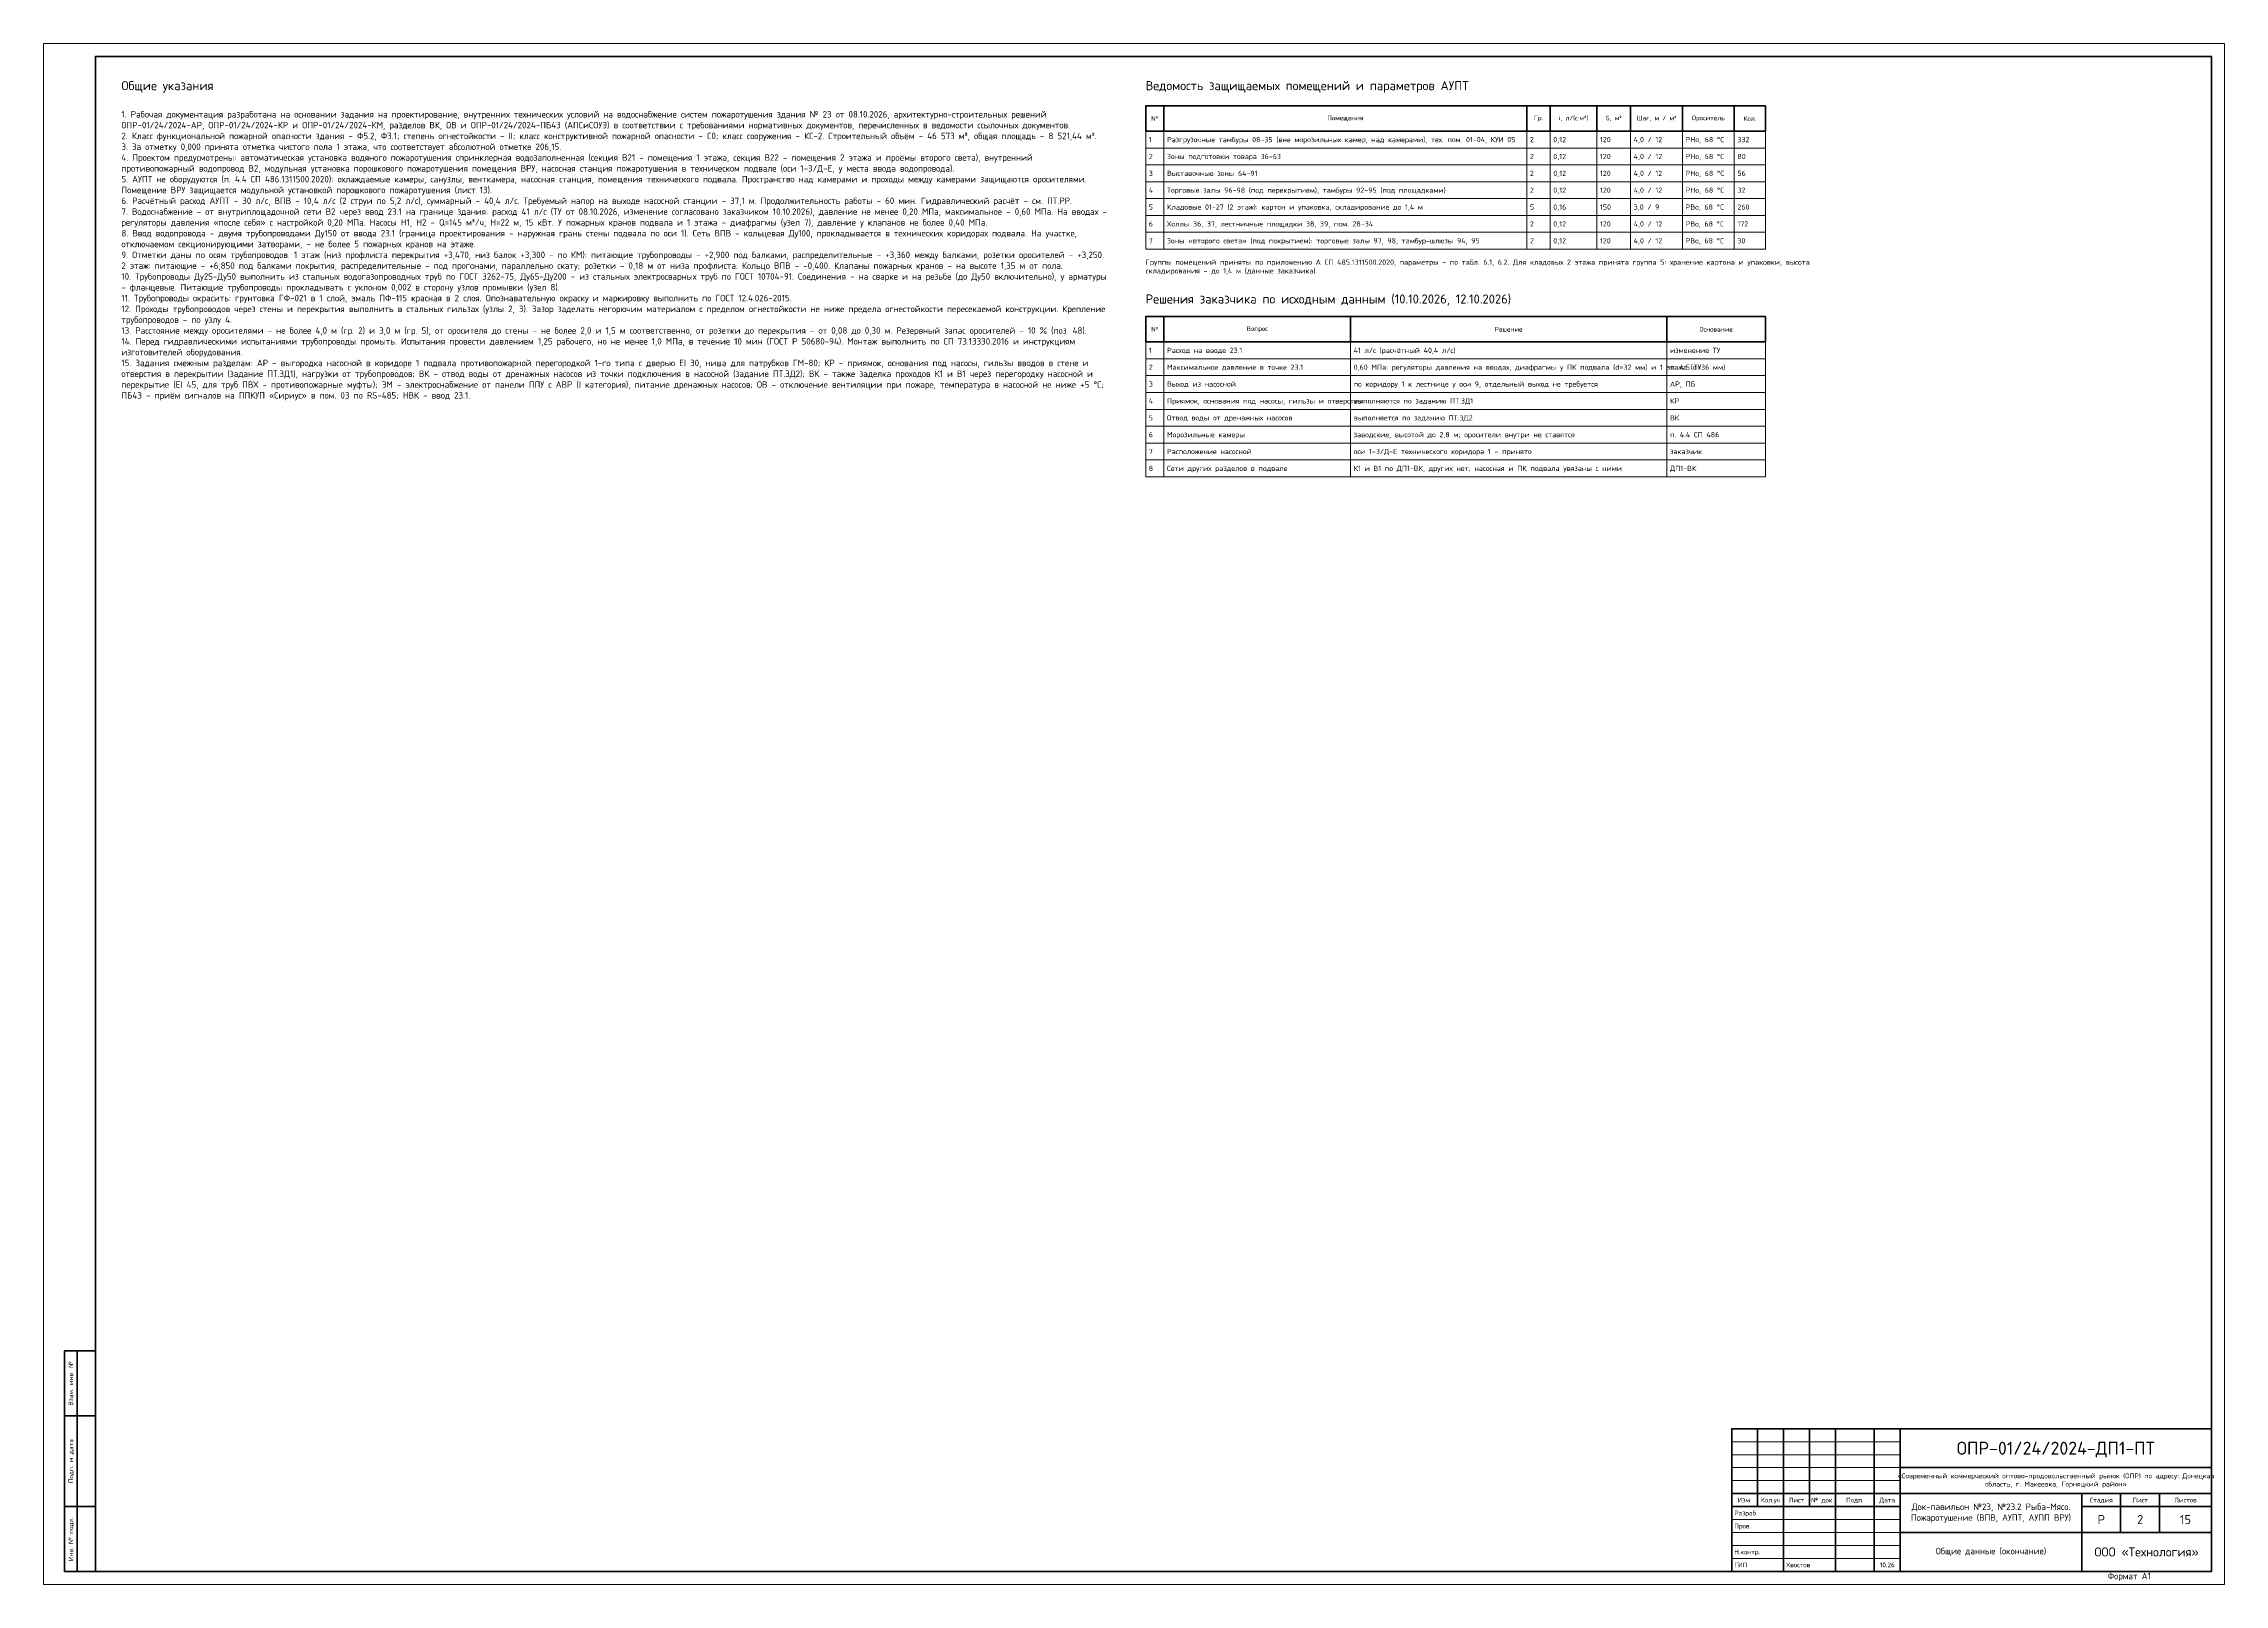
# Model space of a CAD drawing. Header units: millimetres. Extents: x 0 to 2118900, y -20000 to 84100.
# Drawn here: x 900 to 1741, y -20000 to -19406 of the extents above; entities that cross this region are included whole.
import ezdxf
from ezdxf.enums import TextEntityAlignment as Align

# ---------------------------------------------------------------- set-up
doc = ezdxf.new("R2010")
doc.units = ezdxf.units.MM
for name, color, linetype, lineweight in [('ПТ_рамка', 7, 'Continuous', 50), ('ПТ_рамка_тонк', 7, 'Continuous', 18), ('ПТ_текст', 7, 'Continuous', 18)]:
    doc.layers.add(name, color=color, linetype=linetype, lineweight=lineweight)
doc.styles.add('ПТ', font='isocpeur.ttf')
doc.styles.add('ПТ_загл', font='isocpeur.ttf')

msp = doc.modelspace()

# ---------------------------------------------------------------- linework, layer by layer
at = {"layer": 'ПТ_рамка', "lineweight": 50}
for p, q in [((913, -19935), (913, -19910)), ((913, -19970), (913, -19935)), ((1561, -19970), (1561, -19940)), ((1571, -19970), (1571, -19940)), ((1581, -19970), (1581, -19940)), ((1591, -19970), (1591, -19940)), ((1606, -19970), (1606, -19940)), ((1551, -19965), (1616, -19965)), ((1616, -19965), (1736, -19965)), ((1701, -19980), (1701, -19965)), ((1716, -19980), (1716, -19965)), ((913, -19995), (913, -19970)), ((1551, -19970), (1616, -19970)), ((1571, -19995), (1571, -19970)), ((1591, -19995), (1591, -19970)), ((1606, -19995), (1606, -19970)), ((1686, -19970), (1736, -19970))]:
    msp.add_line(p, q, dxfattribs=at)
at = {"layer": 'ПТ_рамка', "lineweight": 70}
for p, q in [((1616, -19995), (1616, -19940)), ((1616, -19955), (1736, -19955)), ((1686, -19995), (1686, -19965)), ((1616, -19980), (1736, -19980))]:
    msp.add_line(p, q, dxfattribs=at)
at = {"layer": 'ПТ_рамка', "lineweight": 18}
for p, q in [((1551, -19945), (1616, -19945)), ((1551, -19950), (1616, -19950)), ((1551, -19955), (1616, -19955)), ((1551, -19960), (1616, -19960)), ((1551, -19975), (1616, -19975)), ((1551, -19980), (1616, -19980)), ((1551, -19985), (1616, -19985)), ((1551, -19990), (1616, -19990))]:
    msp.add_line(p, q, dxfattribs=at)
at = {"layer": 'ПТ_рамка', "lineweight": 70}
for points in [[(920, -19995), (1736, -19995), (1736, -19411), (920, -19411)], [(1551, -19995), (1736, -19995), (1736, -19940), (1551, -19940)]]:
    msp.add_lwpolyline(points, close=True, dxfattribs=at)
at = {"layer": 'ПТ_рамка', "lineweight": 50}
for points in [[(908, -19935), (920, -19935), (920, -19910), (908, -19910)], [(908, -19970), (920, -19970), (920, -19935), (908, -19935)], [(908, -19995), (920, -19995), (920, -19970), (908, -19970)]]:
    msp.add_lwpolyline(points, close=True, dxfattribs=at)
at = {"layer": 'ПТ_рамка_тонк', "lineweight": 35}
for p, q in [((1325, -19430), (1325, -19439.75)), ((1332, -19430), (1332, -19439.75)), ((1472, -19430), (1472, -19439.75)), ((1481, -19430), (1481, -19439.75)), ((1499, -19430), (1499, -19439.75)), ((1512, -19430), (1512, -19439.75)), ((1532, -19430), (1532, -19439.75)), ((1552, -19430), (1552, -19439.75)), ((1564, -19430), (1564, -19439.75)), ((1325, -19511.25), (1325, -19521)), ((1332, -19511.25), (1332, -19521)), ((1404, -19511.25), (1404, -19521)), ((1526, -19511.25), (1526, -19521)), ((1564, -19511.25), (1564, -19521))]:
    msp.add_line(p, q, dxfattribs=at)
at = {"layer": 'ПТ_рамка_тонк'}
for p, q in [((1325, -19439.75), (1325, -19446.25)), ((1332, -19439.75), (1332, -19446.25)), ((1472, -19439.75), (1472, -19446.25)), ((1481, -19439.75), (1481, -19446.25)), ((1499, -19439.75), (1499, -19446.25)), ((1512, -19439.75), (1512, -19446.25)), ((1532, -19439.75), (1532, -19446.25)), ((1552, -19439.75), (1552, -19446.25)), ((1564, -19439.75), (1564, -19446.25)), ((1325, -19446.25), (1564, -19446.25)), ((1325, -19446.25), (1325, -19452.75)), ((1332, -19446.25), (1332, -19452.75)), ((1472, -19446.25), (1472, -19452.75)), ((1481, -19446.25), (1481, -19452.75)), ((1499, -19446.25), (1499, -19452.75)), ((1512, -19446.25), (1512, -19452.75)), ((1532, -19446.25), (1532, -19452.75)), ((1552, -19446.25), (1552, -19452.75)), ((1564, -19446.25), (1564, -19452.75)), ((1325, -19452.75), (1564, -19452.75)), ((1325, -19452.75), (1325, -19459.25)), ((1325, -19459.25), (1564, -19459.25)), ((1325, -19459.25), (1325, -19465.75)), ((1332, -19452.75), (1332, -19459.25)), ((1332, -19459.25), (1332, -19465.75)), ((1472, -19452.75), (1472, -19459.25)), ((1472, -19459.25), (1472, -19465.75)), ((1481, -19452.75), (1481, -19459.25)), ((1481, -19459.25), (1481, -19465.75)), ((1499, -19452.75), (1499, -19459.25)), ((1499, -19459.25), (1499, -19465.75)), ((1512, -19452.75), (1512, -19459.25)), ((1512, -19459.25), (1512, -19465.75)), ((1532, -19452.75), (1532, -19459.25)), ((1532, -19459.25), (1532, -19465.75)), ((1552, -19452.75), (1552, -19459.25)), ((1552, -19459.25), (1552, -19465.75)), ((1564, -19452.75), (1564, -19459.25)), ((1564, -19459.25), (1564, -19465.75)), ((1325, -19465.75), (1564, -19465.75)), ((1325, -19465.75), (1325, -19472.25)), ((1332, -19465.75), (1332, -19472.25)), ((1472, -19465.75), (1472, -19472.25)), ((1481, -19465.75), (1481, -19472.25)), ((1499, -19465.75), (1499, -19472.25)), ((1512, -19465.75), (1512, -19472.25)), ((1532, -19465.75), (1532, -19472.25)), ((1552, -19465.75), (1552, -19472.25)), ((1564, -19465.75), (1564, -19472.25)), ((1325, -19472.25), (1564, -19472.25)), ((1325, -19472.25), (1325, -19478.75)), ((1332, -19472.25), (1332, -19478.75)), ((1472, -19472.25), (1472, -19478.75)), ((1481, -19472.25), (1481, -19478.75)), ((1499, -19472.25), (1499, -19478.75)), ((1512, -19472.25), (1512, -19478.75)), ((1532, -19472.25), (1532, -19478.75)), ((1552, -19472.25), (1552, -19478.75)), ((1564, -19472.25), (1564, -19478.75)), ((1325, -19478.75), (1564, -19478.75)), ((1325, -19478.75), (1325, -19485.25)), ((1325, -19485.25), (1564, -19485.25)), ((1332, -19478.75), (1332, -19485.25)), ((1472, -19478.75), (1472, -19485.25)), ((1481, -19478.75), (1481, -19485.25)), ((1499, -19478.75), (1499, -19485.25)), ((1512, -19478.75), (1512, -19485.25)), ((1532, -19478.75), (1532, -19485.25)), ((1552, -19478.75), (1552, -19485.25)), ((1564, -19478.75), (1564, -19485.25)), ((1325, -19521), (1325, -19527.5)), ((1325, -19527.5), (1564, -19527.5)), ((1325, -19527.5), (1325, -19534)), ((1332, -19521), (1332, -19527.5)), ((1332, -19527.5), (1332, -19534)), ((1404, -19521), (1404, -19527.5)), ((1404, -19527.5), (1404, -19534)), ((1526, -19521), (1526, -19527.5)), ((1526, -19527.5), (1526, -19534)), ((1564, -19521), (1564, -19527.5)), ((1564, -19527.5), (1564, -19534)), ((1325, -19534), (1564, -19534)), ((1325, -19534), (1325, -19540.5)), ((1332, -19534), (1332, -19540.5)), ((1404, -19534), (1404, -19540.5)), ((1526, -19534), (1526, -19540.5)), ((1564, -19534), (1564, -19540.5)), ((1325, -19540.5), (1564, -19540.5)), ((1325, -19540.5), (1325, -19547)), ((1332, -19540.5), (1332, -19547)), ((1404, -19540.5), (1404, -19547)), ((1526, -19540.5), (1526, -19547)), ((1564, -19540.5), (1564, -19547)), ((1325, -19547), (1564, -19547)), ((1325, -19547), (1325, -19553.5)), ((1332, -19547), (1332, -19553.5)), ((1404, -19547), (1404, -19553.5)), ((1526, -19547), (1526, -19553.5)), ((1564, -19547), (1564, -19553.5)), ((1325, -19553.5), (1564, -19553.5)), ((1325, -19553.5), (1325, -19560)), ((1325, -19560), (1564, -19560)), ((1325, -19560), (1325, -19566.5)), ((1332, -19553.5), (1332, -19560)), ((1332, -19560), (1332, -19566.5)), ((1404, -19553.5), (1404, -19560)), ((1404, -19560), (1404, -19566.5)), ((1526, -19553.5), (1526, -19560)), ((1526, -19560), (1526, -19566.5)), ((1564, -19553.5), (1564, -19560)), ((1564, -19560), (1564, -19566.5)), ((1325, -19566.5), (1564, -19566.5)), ((1325, -19566.5), (1325, -19573)), ((1332, -19566.5), (1332, -19573)), ((1404, -19566.5), (1404, -19573)), ((1526, -19566.5), (1526, -19573)), ((1564, -19566.5), (1564, -19573)), ((1325, -19573), (1564, -19573))]:
    msp.add_line(p, q, dxfattribs=at)
at = {"layer": 'ПТ_рамка_тонк', "lineweight": 13}
msp.add_lwpolyline([(900, -20000), (1741, -20000), (1741, -19406), (900, -19406)], close=True, dxfattribs=at)
at = {"layer": 'ПТ_рамка_тонк', "lineweight": 35}
for points in [[(1325, -19439.75), (1564, -19439.75), (1564, -19430), (1325, -19430)], [(1325, -19521), (1564, -19521), (1564, -19511.25), (1325, -19511.25)]]:
    msp.add_lwpolyline(points, close=True, dxfattribs=at)

# ---------------------------------------------------------------- texts
at = {"layer": 'ПТ_текст'}
for s, height, style, p in [('Общие указания', 3.5, 'ПТ_загл', (930, -19425)), ('Ведомость защищаемых помещений и параметров АУПТ', 3.5, 'ПТ_загл', (1325, -19425)), ('Решения заказчика по исходным данным (10.10.2026, 12.10.2026)', 3.5, 'ПТ_загл', (1325, -19507.25)), ('Формат A1', 2.5, 'ПТ', (1696, -19998.8))]:
    msp.add_text(s, height=height, dxfattribs=dict(at, style=style)).set_placement(p, align=Align.BOTTOM_LEFT)
at = {"layer": 'ПТ_текст', "style": 'ПТ'}
for s, height, p in [('1', 2, (1326.2, -19443)), ('Разгрузочные тамбуры 08-35 (вне морозильных камер, над камерами), тех. пом. 01-04, КУИ 05', 2, (1333.2, -19443)), ('2', 2, (1473.2, -19443)), ('0,12', 2, (1482.2, -19443)), ('120', 2, (1500.2, -19443)), ('4,0 / 12', 2, (1513.2, -19443)), ('РНо, 68 °C', 2, (1533.2, -19443)), ('332', 2, (1553.2, -19443)), ('2', 2, (1326.2, -19449.5)), ('Зоны подготовки товара 36-63', 2, (1333.2, -19449.5)), ('2', 2, (1473.2, -19449.5)), ('0,12', 2, (1482.2, -19449.5)), ('120', 2, (1500.2, -19449.5)), ('4,0 / 12', 2, (1513.2, -19449.5)), ('РНо, 68 °C', 2, (1533.2, -19449.5)), ('80', 2, (1553.2, -19449.5)), ('3', 2, (1326.2, -19456)), ('Выставочные зоны 64-91', 2, (1333.2, -19456)), ('2', 2, (1473.2, -19456)), ('0,12', 2, (1482.2, -19456)), ('120', 2, (1500.2, -19456)), ('4,0 / 12', 2, (1513.2, -19456)), ('РНо, 68 °C', 2, (1533.2, -19456)), ('56', 2, (1553.2, -19456)), ('4', 2, (1326.2, -19462.5)), ('5', 2, (1326.2, -19469)), ('Торговые залы 96-98 (под перекрытием), тамбуры 92-95 (под площадками)', 2, (1333.2, -19462.5)), ('Кладовые 01-27 (2 этаж): картон и упаковка, складирование до 1,4 м', 2, (1333.2, -19469)), ('2', 2, (1473.2, -19462.5)), ('5', 2, (1473.2, -19469)), ('0,12', 2, (1482.2, -19462.5)), ('0,16', 2, (1482.2, -19469)), ('120', 2, (1500.2, -19462.5)), ('150', 2, (1500.2, -19469)), ('4,0 / 12', 2, (1513.2, -19462.5)), ('3,0 / 9', 2, (1513.2, -19469)), ('РНо, 68 °C', 2, (1533.2, -19462.5)), ('РВо, 68 °C', 2, (1533.2, -19469)), ('32', 2, (1553.2, -19462.5)), ('260', 2, (1553.2, -19469)), ('6', 2, (1326.2, -19475.5)), ('Холлы 36, 37, лестничные площадки 38, 39, пом. 28-34', 2, (1333.2, -19475.5)), ('2', 2, (1473.2, -19475.5)), ('0,12', 2, (1482.2, -19475.5)), ('120', 2, (1500.2, -19475.5)), ('4,0 / 12', 2, (1513.2, -19475.5)), ('РВо, 68 °C', 2, (1533.2, -19475.5)), ('172', 2, (1553.2, -19475.5)), ('7', 2, (1326.2, -19482)), ('Зоны «второго света» (под покрытием): торговые залы 97, 98, тамбур-шлюзы 94, 95', 2, (1333.2, -19482)), ('2', 2, (1473.2, -19482)), ('0,12', 2, (1482.2, -19482)), ('120', 2, (1500.2, -19482)), ('4,0 / 12', 2, (1513.2, -19482)), ('РВо, 68 °C', 2, (1533.2, -19482)), ('30', 2, (1553.2, -19482)), ('1', 2, (1326.2, -19524.25)), ('Расход на вводе 23.1', 2, (1333.2, -19524.25)), ('41 л/с (расчётный 40,4 л/с)', 2, (1405.2, -19524.25)), ('изменение ТУ', 2, (1527.2, -19524.25)), ('2', 2, (1326.2, -19530.75)), ('3', 2, (1326.2, -19537.25)), ('Максимальное давление в точке 23.1', 2, (1333.2, -19530.75)), ('Выход из насосной', 2, (1333.2, -19537.25)), ('0,60 МПа: регуляторы давления на вводах, диафрагмы у ПК подвала (d=32 мм) и 1 этажа (d=36 мм)', 2, (1405.2, -19530.75)), ('по коридору 1 к лестнице у оси 9, отдельный выход не требуется', 2, (1405.2, -19537.25)), ('АР, ПБ', 2, (1527.2, -19537.25)), ('п. 4.5 ТУ', 2, (1527.2, -19530.75)), ('4', 2, (1326.2, -19543.75)), ('Приямок, основания под насосы, гильзы и отверстия', 2, (1333.2, -19543.75)), ('выполняются по заданию ПТ.ЗД1', 2, (1405.2, -19543.75)), ('КР', 2, (1527.2, -19543.75)), ('5', 2, (1326.2, -19550.25)), ('Отвод воды от дренажных насосов', 2, (1333.2, -19550.25)), ('выполняется по заданию ПТ.ЗД2', 2, (1405.2, -19550.25)), ('ВК', 2, (1527.2, -19550.25)), ('6', 2, (1326.2, -19556.75)), ('Морозильные камеры', 2, (1333.2, -19556.75)), ('заводские, высотой до 2,8 м; оросители внутри не ставятся', 2, (1405.2, -19556.75)), ('п. 4.4 СП 486', 2, (1527.2, -19556.75)), ('7', 2, (1326.2, -19563.25)), ('8', 2, (1326.2, -19569.75)), ('Сети других разделов в подвале', 2, (1333.2, -19569.75)), ('Расположение насосной', 2, (1333.2, -19563.25)), ('оси 1-3/Д-Е технического коридора 1 - принято', 2, (1405.2, -19563.25)), ('К1 и В1 по ДП1-ВК, других нет; насосная и ПК подвала увязаны с ними', 2, (1405.2, -19569.75)), ('ДП1-ВК', 2, (1527.2, -19569.75)), ('заказчик', 2, (1527.2, -19563.25)), ('Разраб.', 1.8, (1552, -19972.5)), ('Пров.', 1.8, (1552, -19977.5)), ('Н.контр.', 1.8, (1552, -19987.5)), ('ГИП', 1.8, (1552, -19992.5)), ('Хвостов', 1.8, (1572, -19992.5))]:
    msp.add_text(s, height=height, dxfattribs=at).set_placement(p, align=Align.MIDDLE_LEFT)
for s, p in [('Взам. инв. №', (910.5, -19922.5)), ('Подп. и дата', (910.5, -19952.5)), ('Инв. № подл.', (910.5, -19982.5))]:
    msp.add_text(s, height=1.8, rotation=90, dxfattribs=at).set_placement(p, align=Align.MIDDLE_CENTER)
at = {"layer": 'ПТ_текст'}
for s, height, style, p in [('ОПР-01/24/2024-ДП1-ПТ', 5, 'ПТ_загл', (1676, -19947.5)), ('Изм.', 1.8, 'ПТ', (1556, -19967.5)), ('Кол.уч', 1.8, 'ПТ', (1566, -19967.5)), ('Лист', 1.8, 'ПТ', (1576, -19967.5)), ('№ док.', 1.8, 'ПТ', (1586, -19967.5)), ('Подп.', 1.8, 'ПТ', (1598.5, -19967.5)), ('Дата', 1.8, 'ПТ', (1611, -19967.5)), ('Стадия', 1.8, 'ПТ', (1693.5, -19967.5)), ('Р', 3.5, 'ПТ', (1693.5, -19975)), ('Лист', 1.8, 'ПТ', (1708.5, -19967.5)), ('2', 3.5, 'ПТ', (1708.5, -19975)), ('Листов', 1.8, 'ПТ', (1726, -19967.5)), ('15', 3.5, 'ПТ', (1726, -19975)), ('ООО «Технология»', 3.5, 'ПТ', (1711, -19987.5)), ('10.26', 1.8, 'ПТ', (1611, -19992.5))]:
    msp.add_text(s, height=height, dxfattribs=dict(at, style=style)).set_placement(p, align=Align.MIDDLE_CENTER)
at = {"layer": 'ПТ_текст', "style": 'ПТ'}
for s, insert, char_height, width, attachment_point in [('1. Рабочая документация разработана на основании задания на проектирование, внутренних технических условий на водоснабжение систем пожаротушения здания № 23 от 08.10.2026, архитектурно-строительных решений ОПР-01/24/2024-АР, ОПР-01/24/2024-КР и ОПР-01/24/2024-КМ, разделов ВК, ОВ и ОПР-01/24/2024-ПБ43 (АПСиСОУЭ) в соответствии с требованиями нормативных документов, перечисленных в ведомости ссылочных документов. \\P2. Класс функциональной пожарной опасности здания - Ф5.2, Ф3.1; степень огнестойкости - II; класс конструктивной пожарной опасности - С0; класс сооружения - КС-2. Строительный объём - 46 573 м³, общая площадь - 8 521,44 м². \\P3. За отметку 0,000 принята отметка чистого пола 1 этажа, что соответствует абсолютной отметке 206,15. \\P4. Проектом предусмотрены: автоматическая установка водяного пожаротушения спринклерная водозаполненная (секция В21 - помещения 1 этажа, секция В22 - помещения 2 этажа и проёмы второго света), внутренний противопожарный водопровод В2, модульная установка порошкового пожаротушения помещения ВРУ, насосная станция пожаротушения в техническом подвале (оси 1-3/Д-Е, у места ввода водопровода). \\P5. АУПТ не оборудуются (п. 4.4 СП 486.1311500.2020): охлаждаемые камеры, санузлы, венткамера, насосная станция, помещения технического подвала. Пространство над камерами и проходы между камерами защищаются оросителями. Помещение ВРУ защищается модульной установкой порошкового пожаротушения (лист 13). \\P6. Расчётный расход АУПТ - 30 л/с, ВПВ - 10,4 л/с (2 струи по 5,2 л/с), суммарный - 40,4 л/с. Требуемый напор на выходе насосной станции - 37,1 м. Продолжительность работы - 60 мин. Гидравлический расчёт - см. ПТ.РР. \\P7. Водоснабжение - от внутриплощадочной сети В2 через ввод 23.1 на границе здания: расход 41 л/с (ТУ от 08.10.2026, изменение согласовано заказчиком 10.10.2026), давление не менее 0,20 МПа, максимальное - 0,60 МПа. На вводах - регуляторы давления «после себя» с настройкой 0,20 МПа. Насосы Н1, Н2 - Q=145 м³/ч, H=22 м, 15 кВт. У пожарных кранов подвала и 1 этажа - диафрагмы (узел 7), давление у клапанов не более 0,40 МПа. \\P8. Ввод водопровода - двумя трубопроводами Ду150 от ввода 23.1 (граница проектирования - наружная грань стены подвала по оси 1). Сеть ВПВ - кольцевая Ду100, прокладывается в технических коридорах подвала. На участке, отключаемом секционирующими затворами, - не более 5 пожарных кранов на этаже. \\P9. Отметки даны по осям трубопроводов. 1 этаж (низ профлиста перекрытия +3,470, низ балок +3,300 - по КМ): питающие трубопроводы - +2,900 под балками, распределительные - +3,360 между балками, розетки оросителей - +3,250. 2 этаж: питающие - +6,850 под балками покрытия, распределительные - под прогонами, параллельно скату; розетки - 0,18 м от низа профлиста. Кольцо ВПВ - -0,400. Клапаны пожарных кранов - на высоте 1,35 м от пола. \\P10. Трубопроводы Ду25-Ду50 выполнить из стальных водогазопроводных труб по ГОСТ 3262-75, Ду65-Ду200 - из стальных электросварных труб по ГОСТ 10704-91. Соединения - на сварке и на резьбе (до Ду50 включительно), у арматуры - фланцевые. Питающие трубопроводы прокладывать с уклоном 0,002 в сторону узлов промывки (узел 8). \\P11. Трубопроводы окрасить: грунтовка ГФ-021 в 1 слой, эмаль ПФ-115 красная в 2 слоя. Опознавательную окраску и маркировку выполнить по ГОСТ 12.4.026-2015. \\P12. Проходы трубопроводов через стены и перекрытия выполнить в стальных гильзах (узлы 2, 3). Зазор заделать негорючим материалом с пределом огнестойкости не ниже предела огнестойкости пересекаемой конструкции. Крепление трубопроводов - по узлу 4. \\P13. Расстояние между оросителями - не более 4,0 м (гр. 2) и 3,0 м (гр. 5), от оросителя до стены - не более 2,0 и 1,5 м соответственно, от розетки до перекрытия - от 0,08 до 0,30 м. Резервный запас оросителей - 10 % (поз. 48). \\P14. Перед гидравлическими испытаниями трубопроводы промыть. Испытания провести давлением 1,25 рабочего, но не менее 1,0 МПа, в течение 10 мин (ГОСТ Р 50680-94). Монтаж выполнить по СП 73.13330.2016 и инструкциям изготовителей оборудования. \\P15. Задания смежным разделам: АР - выгородка насосной в коридоре 1 подвала противопожарной перегородкой 1-го типа с дверью EI 30, ниша для патрубков ГМ-80; КР - приямок, основания под насосы, гильзы вводов в стене и отверстия в перекрытии (задание ПТ.ЗД1), нагрузки от трубопроводов; ВК - отвод воды от дренажных насосов из точки подключения в насосной (задание ПТ.ЗД2); ВК - также заделка проходов К1 и В1 через перегородку насосной и перекрытие (EI 45, для труб ПВХ - противопожарные муфты); ЭМ - электроснабжение от панели ППУ с АВР (I категория), питание дренажных насосов; ОВ - отключение вентиляции при пожаре, температура в насосной не ниже +5 °С; ПБ43 - приём сигналов на ППКУП «Сириус» в пом. 03 по RS-485; НВК - ввод 23.1.', (930, -19432), 2.5, 380, 1), ('№', (1328.5, -19434.88), 1.8, 5.5, 5), ('Помещения', (1402, -19434.88), 1.8, 138.5, 5), ('Гр.', (1476.5, -19434.88), 1.8, 7.5, 5), ('i, л/(с·м²)', (1490, -19434.88), 1.8, 16.5, 5), ('S, м²', (1505.5, -19434.88), 1.8, 11.5, 5), ('Шаг, м / м²', (1522, -19434.88), 1.8, 18.5, 5), ('Ороситель', (1542, -19434.88), 1.8, 18.5, 5), ('Кол.', (1558, -19434.88), 1.8, 10.5, 5), ('Группы помещений приняты по приложению А СП 485.1311500.2020, параметры - по табл. 6.1, 6.2. Для кладовых 2 этажа принята группа 5: хранение картона и упаковки, высота складирования - до 1,4 м (данные заказчика).', (1325, -19489.25), 2, 239, 1), ('№', (1328.5, -19516.12), 1.8, 5.5, 5), ('Вопрос', (1368, -19516.12), 1.8, 70.5, 5), ('Решение', (1465, -19516.12), 1.8, 120.5, 5), ('Основание', (1545, -19516.12), 1.8, 36.5, 5), ('«Современный коммерческий оптово-продовольственный рынок (ОПР) по адресу: Донецкая область, г. Макеевка, Горняцкий район»', (1676, -19960), 1.9, 116, 5), ('Док-павильон №23, №23.2 Рыба-Мясо. Пожаротушение (ВПВ, АУПТ, АУПП ВРУ)', (1651, -19972.5), 2.5, 66, 5), ('Общие данные (окончание)', (1651, -19987.5), 2.5, 66, 5)]:
    msp.add_mtext(s, dxfattribs=dict(at, insert=insert, char_height=char_height, width=width, attachment_point=attachment_point))

doc.saveas('drawing.dxf')
